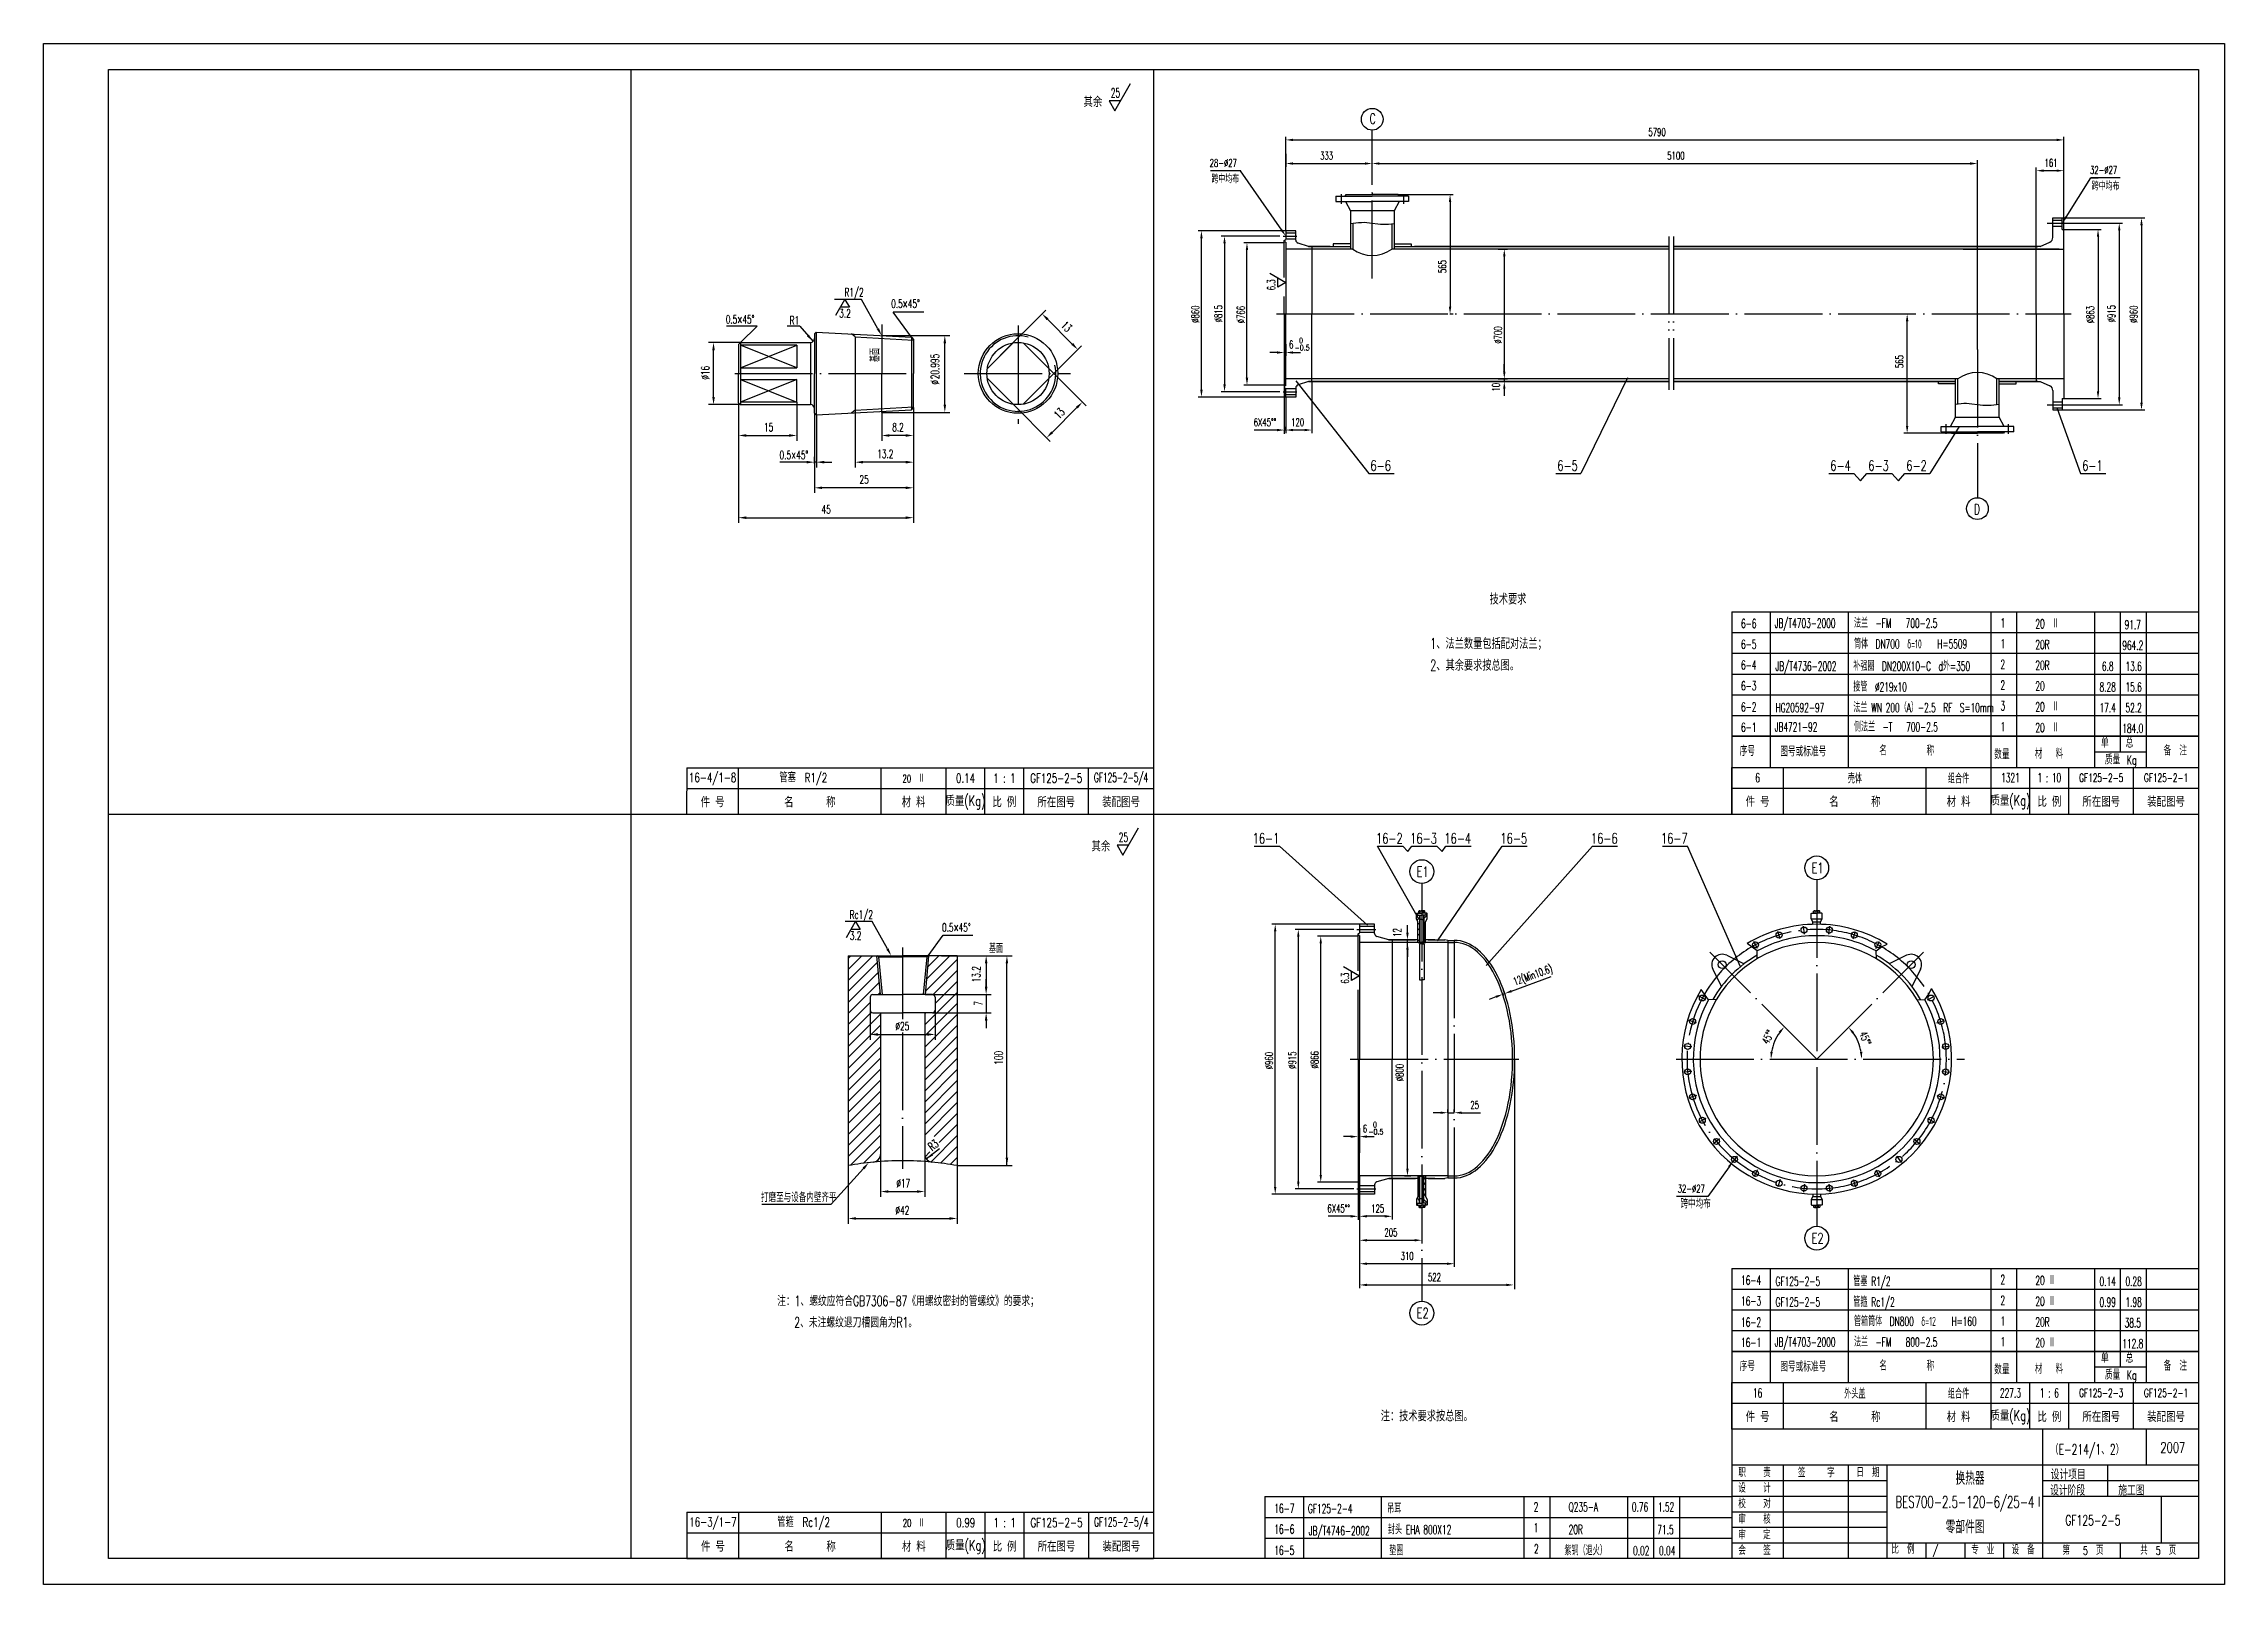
# Model space of a CAD drawing. Extents: x -187 to 2440, y 126 to 1474.
# Drawn here: x -187 to 654, y 129 to 723 of the extents above; entities that cross this region are included whole.
import ezdxf
from ezdxf.enums import TextEntityAlignment as Align

# ---------------------------------------------------------------- set-up
doc = ezdxf.new("R2010")
doc.units = 0
doc.header["$MEASUREMENT"] = 0
doc.linetypes.add('DASHDOT-M', pattern=[36, 30, -3, 0, -3])
doc.linetypes.add('DIVIDE-M', pattern=[39, 30, -3, 0, -3, 0, -3])
doc.layers.get('0').update_dxf_attribs({"linetype": 'CONTINUOUS'})
for name, color, linetype in [('CDR_DWG1', 4, 'CONTINUOUS'), ('CDR_DWG2', 2, 'CONTINUOUS'), ('CDR_DWG3', 1, 'DASHDOT-M'), ('CDR_DWG4', 3, 'DIVIDE-M')]:
    doc.layers.add(name, color=color, linetype=linetype)
doc.styles.add('HZ', font='ROMANS', dxfattribs={"width": 0.7, "bigfont": 'HZ'})

msp = doc.modelspace()

# ---------------------------------------------------------------- texts
at = {"style": 'HZ'}
for s, height, width, p in [('其余', 4, 0.7, (213.76, 698.7)), ('25', 3.5, 0.6, (224.3, 702.42)), ('5790', 3, 0.65, (431.62, 687.52)), ('333', 3, 0.65, (305.04, 678.42)), ('5100', 3, 0.65, (438.89, 678.42)), ('28-%%c27', 3, 0.65, (262.42, 675.64)), ('161', 3, 0.65, (584.41, 675.67)), ('32-%%c27', 3, 0.65, (601.91, 672.89)), ('跨中均布', 3, 0.68, (263.16, 669.39)), ('跨中均布', 3, 0.68, (602.65, 666.64)), ('R1/2', 3.2, 0.65, (121.58, 625.68)), ('0.5×45%%d', 3.2, 0.65, (139.6, 621.29)), ('0.5×45%%d', 3.2, 0.65, (75.81, 615.24)), ('R1', 3.2, 0.65, (100.46, 614.82)), ('3.2', 3.2, 0.65, (119.59, 617.55)), ('6', 3, 0.65, (293.05, 605.63)), ('-0.5', 2.084, 0.7, (295.19, 604.89)), ('0', 2.08, 0.7, (296.92, 607.63)), ('15', 3.2, 0.65, (90.6, 573.67)), ('8.2', 3.2, 0.65, (140.01, 573.67)), ('6X45%%d%%d', 3, 0.65, (279.4, 575.67)), ('120', 3, 0.65, (293.86, 575.67)), ('0.5×45%%d', 3.2, 0.65, (96.57, 562.94)), ('13.2', 3.2, 0.65, (134.22, 563.38)), ('25', 3.2, 0.65, (127.38, 553.5)), ('45', 3.2, 0.65, (112.76, 541.97)), ('技术要求', 4.2, 0.65, (370.39, 506.9)), ('6-6', 3.5, 0.6, (467.36, 497.82)), ('JB/T4703-2000', 3.5, 0.6, (480.32, 497.95)), ('法兰  -FM   700-2.5', 3.5, 0.6, (510.89, 497.95)), ('20  Ⅱ', 3.5, 0.6, (580.86, 497.72)), ('1、法兰数量包括配对法兰；', 4.2, 0.65, (347.49, 489.76)), ('6-5', 3.5, 0.6, (467.36, 489.82)), ('筒体  DN700  δ=10   H=5509', 3.5, 0.6, (510.89, 489.95)), ('20R', 3.5, 0.6, (580.86, 489.72)), ('2、其余要求按总图。', 4.2, 0.65, (347.49, 481.4)), ('6-4', 3.5, 0.6, (467.36, 481.82)), ('JB/T4736-2002', 3.5, 0.6, (480.65, 481.39)), ('补强圈  DN200X10-C  d外=350', 3.5, 0.6, (510.65, 481.39)), ('20R', 3.5, 0.6, (580.86, 481.72)), ('6-3', 3.5, 0.6, (467.36, 473.82)), ('接管  %%C219x10', 3.5, 0.6, (510.65, 473.39)), ('20  ', 3.5, 0.6, (580.86, 473.72)), ('6-2', 3.5, 0.6, (467.36, 465.64)), ('HG20592-97', 3.5, 0.6, (480.65, 465.39)), ('法兰 WN 200（A）-2.5  RF  S=10mm', 3.5, 0.6, (510.65, 465.39)), ('20  Ⅱ', 3.5, 0.6, (580.86, 465.72)), ('6-1', 3.5, 0.6, (467.36, 457.82)), ('JB4721-92', 3.5, 0.6, (480.32, 457.95)), ('侧法兰  -T   700-2.5', 3.5, 0.6, (510.89, 457.95)), ('20  Ⅱ', 3.5, 0.6, (580.86, 457.72)), ('单', 3.5, 0.65, (606.15, 451.76)), ('总', 3.5, 0.65, (615.68, 451.76)), ('序号', 3.5, 0.65, (466.81, 448.57)), ('图号或标准号', 3.5, 0.65, (482.48, 448.38)), ('名         称', 3.5, 0.65, (520.67, 448.75)), ('数量', 3.5, 0.65, (564.98, 447.3)), ('材   料', 3.5, 0.65, (580.63, 447.51)), ('质量', 3.5, 0.65, (607.65, 445.28)), ('Kg', 3.5, 0.65, (616.07, 445.23)), ('备  注', 3.5, 0.65, (630.29, 448.72)), ('其余', 4, 0.7, (216.84, 411.7)), ('25', 3.5, 0.6, (227.38, 415.42)), ('Rc1/2', 3.2, 0.65, (123.6, 385.77)), ('3.2', 3.2, 0.65, (123.69, 377.64)), ('0.5×45%%d', 3.2, 0.65, (159.21, 380.8)), ('基面', 3.2, 0.65, (177.31, 372.61)), ('%%c25', 3.2, 0.65, (141.25, 342.74)), ('25', 3, 0.65, (362.97, 312.48)), ('6', 3, 0.65, (321.5, 303.33)), ('-0.5', 2.084, 0.7, (323.64, 302.59)), ('0', 2.08, 0.7, (325.38, 305.34)), ('打磨至与设备内壁齐平', 3.2, 0.7, (89.41, 276.57)), ('%%c17', 3.2, 0.65, (141.6, 282.19)), ('32-%%c27', 3, 0.65, (442.91, 280.19)), ('跨中均布', 3.2, 0.7, (444.01, 274.16)), ('%%c42', 3.2, 0.65, (141.25, 271.8)), ('6X45%%d%%d', 3, 0.65, (307.85, 272.54)), ('125', 3, 0.65, (324.73, 272.54)), ('205', 3, 0.65, (329.82, 263.31)), ('310', 3, 0.65, (336.07, 254.26)), ('522', 3, 0.65, (346.63, 246.07)), ('16-4', 3.5, 0.6, (467.36, 244.66)), ('GF125-2-5', 3.5, 0.6, (480.65, 244.23)), ('管塞 R1/2', 3.5, 0.6, (510.65, 244.23)), ('20 Ⅱ', 3.5, 0.6, (580.86, 244.56)), ('注：1、螺纹应符合GB7306-87《用螺纹密封的管螺纹》的要求；', 4, 0.65, (95.63, 236.41)), ('16-3', 3.5, 0.6, (467.36, 236.66)), ('GF125-2-5', 3.5, 0.6, (480.65, 236.23)), ('管箍 Rc1/2', 3.5, 0.6, (510.65, 236.23)), ('20 Ⅱ', 3.5, 0.6, (580.86, 236.56)), ('2、未注螺纹退刀槽圆角为R1。', 4, 0.65, (102.25, 228.16)), ('16-2', 3.5, 0.6, (467.36, 228.48)), ('管箱筒体  DN800  δ=12   H=160', 3.5, 0.6, (510.89, 228.79)), ('20R', 3.5, 0.6, (580.86, 228.56)), ('16-1', 3.5, 0.6, (467.36, 220.66)), ('JB/T4703-2000', 3.5, 0.6, (480.32, 220.79)), ('法兰  -FM   800-2.5', 3.5, 0.6, (510.89, 220.79)), ('20 Ⅱ', 3.5, 0.6, (580.86, 220.56)), ('序号', 3.5, 0.65, (466.81, 211.41)), ('图号或标准号', 3.5, 0.65, (482.48, 211.22)), ('名         称', 3.5, 0.65, (520.67, 211.6)), ('数量', 3.5, 0.65, (564.98, 210.15)), ('材   料', 3.5, 0.65, (580.63, 210.35)), ('单', 3.5, 0.65, (606.15, 214.61)), ('质量', 3.5, 0.65, (607.65, 208.12)), ('总', 3.5, 0.65, (615.68, 214.61)), ('Kg', 3.5, 0.65, (616.07, 208.07)), ('备  注', 3.5, 0.65, (630.29, 211.57)), ('注：技术要求按总图。', 4.2, 0.65, (328.4, 191.99)), ('（E-214/1、2）', 4, 0.65, (586.44, 179.16)), ('2007', 4, 0.7, (629.06, 179.9)), ('职    责', 3.2, 0.7, (466.3, 170.55)), ('签     字', 3.2, 0.7, (489.32, 170.5)), ('日  期', 3.2, 0.7, (511.86, 170.59)), ('设计项目', 4, 0.65, (586.76, 169.56)), ('16-7', 3.5, 0.6, (287.36, 156.66)), ('GF125-2-4', 3.5, 0.6, (300.32, 156.61)), ('吊耳', 3.5, 0.6, (330.89, 156.61)), ('Q235-A', 3.5, 0.6, (400.86, 157.22)), ('校    对', 3.2, 0.7, (466.3, 158.55)), ('设    计', 3.2, 0.7, (466.3, 164.55)), ('BES700-2.5-120-6/25-4Ⅰ', 4.41, 0.65, (526.92, 158.71)), ('设计阶段', 4, 0.65, (586.56, 163.41)), ('施工图', 4, 0.65, (612.82, 163.41)), ('16-6', 3.5, 0.6, (287.36, 148.66)), ('JB/T4746-2002', 3.5, 0.6, (300.65, 148.05)), ('封头 EHA 800X12', 3.5, 0.6, (331.17, 148.49)), ('20R', 3.5, 0.6, (400.86, 148.56)), ('71.5', 3.5, 0.6, (435.06, 148.49)), ('审    核', 3.2, 0.7, (466.3, 152.55)), ('GF125-2-5', 4, 0.65, (592.41, 151.85)), ('16-5', 3.5, 0.6, (287.36, 140.48)), ('垫圈', 3.5, 0.6, (331.66, 140.41)), ('会    签', 3.2, 0.7, (466.3, 140.55)), ('审    定', 3.2, 0.7, (466.3, 146.55)), ('比  例', 3.2, 0.7, (525.33, 140.98)), ('/', 3.2, 0.7, (541.29, 140.8)), ('专  业', 3.2, 0.7, (556.11, 140.77)), ('设  备', 3.2, 0.7, (571.69, 140.76)), ('第   5  页', 3.2, 0.7, (591.28, 140.57)), ('共  5  页', 3.2, 0.7, (621.28, 140.57))]:
    msp.add_text(s, height=height, dxfattribs=dict(at, width=width)).set_placement(p)
at = {"style": 'HZ', "width": 0.65}
for s, height, rotation, p in [('565', 3, 90, (353.63, 634.67)), ('6.3', 3, 90, (287.66, 628.05)), ('13', 3.2, 315, (204.83, 614.22)), ('%%c860', 3, 90, (258.4, 615.51)), ('%%c815', 3, 90, (267.31, 615.67)), ('%%c766', 3, 90, (275.97, 615.34)), ('%%c863', 3, 90, (603.52, 615.34)), ('%%c915', 3, 90, (611.7, 615.67)), ('%%c960', 3, 90, (620.28, 615.51)), ('%%c700', 3, 90, (375.14, 607.46)), ('%%c16', 3.2, 90, (69.5, 593.54)), ('基面', 3.2, 90, (135.07, 600.39)), ('20.995', 3.2, 90, (158.11, 593.75)), ('565', 3, 90, (529.91, 598.05)), ('%%c', 3.2, 90, (158.11, 591.67)), ('10', 3, 90, (374.36, 588.98)), ('13', 3.2, 45, (204.33, 578.21)), ('12', 3, 90, (336.23, 378.76)), ('13.2', 3.2, 90, (173.99, 361.24)), ('6.3', 3, 90, (316.11, 360.76)), ('12(Min10.6)', 3, 20, (380.09, 359.97)), ('7', 3.2, 90, (174.81, 352.26)), ('45%%d%%d', 3, 64.08577, (477.94, 337.14)), ('45%%d%%d', 3, 291.68525, (512.87, 341.53)), ('100', 3.2, 90, (182.64, 329.44)), ('%%c960', 3, 90, (286.85, 327.73)), ('%%c915', 3, 90, (295.77, 327.89)), ('%%c866', 3, 90, (304.42, 328.05)), ('%%c800', 3, 90, (337.2, 323.12)), ('R3', 3.2, 37.69483, (155.36, 296.1))]:
    msp.add_text(s, height=height, rotation=rotation, dxfattribs=at).set_placement(p)
at = {"style": 'HZ'}
for s, height, width, p in [('1', 3.5, 0.6, (568.3, 499.83)), ('91.7', 3.5, 0.6, (618.42, 499.13)), ('1', 3.5, 0.6, (568.3, 491.83)), ('964.2', 3.5, 0.6, (618.42, 491.13)), ('2', 3.5, 0.6, (568.3, 483.83)), ('6.8', 3.5, 0.6, (608.75, 483.09)), ('13.6', 3.5, 0.6, (618.75, 483.09)), ('2', 3.5, 0.6, (568.3, 475.83)), ('8.28', 3.5, 0.6, (608.75, 475.09)), ('15.6', 3.5, 0.6, (618.75, 475.09)), ('3', 3.5, 0.6, (568.3, 467.83)), ('17.4', 3.5, 0.6, (608.75, 467.09)), ('52.2', 3.5, 0.6, (618.75, 467.09)), ('1', 3.5, 0.6, (568.3, 459.83)), ('184.0', 3.5, 0.6, (618.42, 459.13)), ('16-4/1-8', 3.5, 0.7, (70.75, 439.96)), ('管塞  R1/2   ', 3.5, 0.7, (108.25, 439.96)), ('20  Ⅱ', 3, 0.65, (148.25, 439.96)), ('0.14', 3.5, 0.7, (168.25, 439.96)), ('1 : 1', 3.5, 0.7, (183.25, 439.96)), ('GF125-2-5', 3.5, 0.7, (203.25, 439.96)), ('GF125-2-5/4', 3.5, 0.6, (228.25, 439.96)), ('6', 3.5, 0.6, (473.75, 440.11)), ('壳体', 3.5, 0.6, (511.25, 440.11)), ('组合件', 3.5, 0.6, (551.25, 440.11)), ('1321', 3.5, 0.6, (571.25, 440.11)), ('1 : 10', 3.5, 0.6, (586.25, 440.11)), ('GF125-2-5', 3.2, 0.65, (606.25, 440.11)), ('GF125-2-1', 3.2, 0.65, (631.25, 440.11)), ('件 号', 4, 0.7, (70.75, 430.96)), ('名      称', 4, 0.7, (108.25, 430.96)), ('材 料', 4, 0.7, (148.25, 430.96)), ('质量(Kg)', 4, 0.7, (168.25, 430.96)), ('比 例', 4, 0.7, (183.25, 430.96)), ('所在图号', 4, 0.7, (203.25, 430.96)), ('装配图号', 4, 0.7, (228.25, 430.96)), ('件 号', 4, 0.7, (473.75, 431.11)), ('名      称', 4, 0.7, (511.25, 431.11)), ('材 料', 4, 0.7, (551.25, 431.11)), ('质量(Kg)', 4, 0.7, (571.25, 431.11)), ('比 例', 4, 0.7, (586.25, 431.11)), ('所在图号', 4, 0.7, (606.25, 431.11)), ('装配图号', 4, 0.7, (631.25, 431.11)), ('2', 3.5, 0.6, (568.3, 246.67)), ('0.14', 3.5, 0.6, (608.75, 245.94)), ('0.28', 3.5, 0.6, (618.75, 245.94)), ('2', 3.5, 0.6, (568.3, 238.67)), ('0.99', 3.5, 0.6, (608.75, 237.94)), ('1.98', 3.5, 0.6, (618.75, 237.94)), ('1', 3.5, 0.6, (568.3, 230.67)), ('38.5', 3.5, 0.6, (618.42, 229.97)), ('1', 3.5, 0.6, (568.3, 222.67)), ('112.8', 3.5, 0.6, (618.42, 221.97)), ('16', 3.5, 0.6, (473.75, 202.96)), ('外头盖', 3.5, 0.6, (511.25, 202.96)), ('组合件', 3.5, 0.6, (551.25, 202.96)), ('227.3', 3.5, 0.6, (571.25, 202.96)), ('1 : 6', 3.5, 0.6, (586.25, 202.96)), ('GF125-2-3', 3.2, 0.65, (606.25, 202.96)), ('GF125-2-1', 3.2, 0.65, (631.25, 202.96)), ('件 号', 4, 0.7, (473.75, 193.96)), ('名      称', 4, 0.7, (511.25, 193.96)), ('材 料', 4, 0.7, (551.25, 193.96)), ('质量(Kg)', 4, 0.7, (571.25, 193.96)), ('比 例', 4, 0.7, (586.25, 193.96)), ('所在图号', 4, 0.7, (606.25, 193.96)), ('装配图号', 4, 0.7, (631.25, 193.96)), (' 换热器', 5, 0.65, (554.57, 170.29)), ('2', 3.5, 0.6, (388.3, 159)), ('0.76', 3.5, 0.6, (428.42, 159)), ('1.52', 3.5, 0.6, (438.42, 159)), ('16-3/1-7', 3.5, 0.7, (70.86, 152.96)), ('管箍  Rc1/2   ', 3.5, 0.7, (108.36, 152.96)), ('20  Ⅱ', 3, 0.65, (148.36, 152.96)), ('0.99', 3.5, 0.7, (168.36, 152.96)), ('1 : 1', 3.5, 0.7, (183.36, 152.96)), ('GF125-2-5', 3.5, 0.7, (203.36, 152.96)), ('GF125-2-5/4', 3.5, 0.6, (228.36, 152.96)), ('1', 3.5, 0.6, (388.3, 151)), ('零部件图', 5, 0.65, (553.75, 151.55)), ('件 号', 4, 0.7, (70.86, 143.96)), ('名      称', 4, 0.7, (108.36, 143.96)), ('材 料', 4, 0.7, (148.36, 143.96)), ('质量(Kg)', 4, 0.7, (168.36, 143.96)), ('比 例', 4, 0.7, (183.36, 143.96)), ('所在图号', 4, 0.7, (203.36, 143.96)), ('装配图号', 4, 0.7, (228.36, 143.96)), ('2', 3.5, 0.6, (388.41, 142.86)), ('0.02', 3.5, 0.6, (428.86, 142.12)), ('0.04', 3.5, 0.6, (438.86, 142.12))]:
    msp.add_text(s, height=height, dxfattribs=dict(at, width=width)).set_placement(p, align=Align.MIDDLE)
at = {"style": 'HZ', "width": 0.6}
msp.add_text('紫铜（退火）', height=3.5, dxfattribs=at).set_placement((407.43, 140.41), align=Align.CENTER)
at = {"layer": 'CDR_DWG1', "style": 'HZ', "width": 0.7}
for s, p in [('6-6', (328.38, 560.46)), ('6-5', (400.46, 560.46)), ('6-4', (505.73, 560.46)), ('6-3', (520.39, 560.46)), ('6-2', (535.04, 560.46)), ('6-1', (602.86, 560.46)), ('16-1', (284.16, 416.76)), ('16-2', (331.71, 416.76)), ('16-3', (344.91, 416.76)), ('16-4', (358.12, 416.76)), ('16-5', (379.73, 416.76)), ('16-6', (414.61, 416.76)), ('16-7', (441.61, 416.76))]:
    msp.add_text(s, height=4, dxfattribs=at).set_placement(p, align=Align.MIDDLE)
for s, p in [('E1', (344.58, 401.95)), ('E2', (344.58, 231.74))]:
    msp.add_text(s, height=4, dxfattribs=at).set_placement(p, align=Align.CENTER)
at = {"layer": 'CDR_DWG2', "style": 'HZ'}
for s, width, p in [('C', 0.65, (325.28, 692.22)), ('D', 0.65, (558.35, 541.62)), ('E1', 0.7, (496.86, 403.37)), ('E2', 0.7, (496.86, 260.59))]:
    msp.add_text(s, height=4, dxfattribs=dict(at, width=width)).set_placement(p, align=Align.CENTER)

# ---------------------------------------------------------------- blocks, each defined once
blk = doc.blocks.new('*X13')
for p, q in [((15.53, 49.48), (16.04, 49.98)), ((15.79, 47.61), (16.92, 48.74)), ((16.16, 45.86), (16.92, 46.62)), ((16.16, 43.74), (16.92, 44.5)), ((16.16, 41.62), (16.92, 42.38)), ((18.35, 48.05), (19.73, 49.43)), ((18.35, 45.93), (19.1, 46.68)), ((18.35, 43.8), (19.1, 44.56)), ((18.35, 41.68), (19.1, 42.44)), ((16.16, 39.5), (16.92, 40.26)), ((18.35, 39.56), (19.1, 40.32))]:
    blk.add_line(p, q)

# ---------------------------------------------------------------- linework, layer by layer
for p, q in [((-187.25, 129.14), (-187.25, 723.14)), ((-187.25, 723.14), (653.75, 723.14)), ((653.75, 723.14), (653.75, 129.14)), ((39.25, 713.14), (39.25, 139.14)), ((225.87, 697.28), (231.95, 707.81)), ((240.75, 713.14), (240.75, 139.14)), ((223.65, 701.13), (225.87, 697.28)), ((228.09, 701.13), (223.65, 701.13)), ((325.12, 676.92), (325.12, 689.77)), ((291.82, 680.66), (291.82, 687.27)), ((294.62, 686.02), (589.01, 686.02)), ((591.81, 651.52), (591.81, 687.27)), ((274.09, 674.14), (262.74, 674.14)), ((274.46, 674.14), (274.09, 674.14)), ((290.22, 651.2), (274.28, 674.14)), ((291.82, 650.94), (291.82, 680.66)), ((291.82, 680.66), (291.82, 675.67)), ((294.62, 676.92), (322.32, 676.92)), ((325.12, 676.92), (325.12, 678.17)), ((325.12, 669.36), (325.12, 678.17)), ((327.92, 676.92), (555.71, 676.92)), ((558.51, 605.21), (558.51, 678.17)), ((581.21, 644.92), (581.21, 675.42)), ((584.01, 674.17), (589.01, 674.17)), ((591.81, 662.47), (591.81, 675.42)), ((335.12, 664.92), (356.38, 664.92)), ((592.71, 656.29), (602.24, 671.39)), ((613.59, 671.39), (602.24, 671.39)), ((602.24, 671.39), (605.04, 671.39)), ((355.13, 662.12), (355.13, 621.72)), ((291.82, 650.94), (258, 650.94)), ((259.25, 589.69), (259.25, 648.14)), ((289.55, 648.9), (266.92, 648.9)), ((591.21, 655.92), (623.03, 655.92)), ((591.81, 651.52), (606.27, 651.52)), ((593.31, 653.92), (614.45, 653.92)), ((605.02, 648.72), (605.02, 589.12)), ((613.2, 651.12), (613.2, 586.72)), ((621.78, 653.12), (621.78, 584.72)), ((268.17, 646.1), (268.17, 591.73)), ((291.22, 646.32), (275.57, 646.32)), ((276.82, 594.32), (276.82, 643.52)), ((373.67, 643.92), (377.3, 643.92)), ((376.05, 641.12), (376.05, 596.72)), ((285.57, 634.68), (291.82, 631.08)), ((288.69, 629.27), (288.69, 632.88)), ((291.82, 631.08), (288.69, 629.27)), ((118.98, 624.55), (117.71, 624.55)), ((118.28, 618.49), (121.78, 624.55)), ((121.78, 624.55), (118.98, 624.55)), ((128.17, 624.55), (119.36, 624.55)), ((121.78, 624.55), (123.53, 621.52)), ((134.48, 613.19), (128.17, 624.55)), ((87.99, 614.17), (76.08, 614.17)), ((81.49, 607.96), (87.99, 614.17)), ((104.33, 614.18), (99.54, 614.18)), ((104.33, 614.18), (109.48, 608.34)), ((123.53, 621.52), (120.03, 621.52)), ((147.49, 609.94), (140.34, 619.58)), ((152.25, 619.58), (140.34, 619.58)), ((181.64, 602.86), (199.2, 620.42)), ((209.45, 607.34), (199.91, 616.88)), ((355.04, 618.92), (356.38, 618.92)), ((529.04, 618.92), (532.66, 618.92)), ((531.41, 575.72), (531.41, 616.12)), ((81.49, 607.96), (69.1, 607.96)), ((125.74, 610.06), (125.74, 559.78)), ((135.94, 610.57), (162.29, 610.57)), ((160.29, 583.99), (160.29, 607.57)), ((195.43, 589.07), (212.99, 606.63)), ((291.82, 607.3), (291.82, 602.8)), ((71.1, 586.96), (71.1, 604.96)), ((200.37, 597.91), (214.75, 583.54)), ((288.42, 604.05), (285.62, 604.05)), ((291.22, 604.2), (291.22, 602.8)), ((291.82, 604.05), (291.22, 604.05)), ((291.82, 604.05), (291.22, 604.05)), ((294.62, 604.05), (297.42, 604.05)), ((376.05, 596.72), (376.05, 599.52)), ((148.24, 582.8), (148.24, 595.96)), ((289.55, 588.93), (266.92, 588.93)), ((291.22, 591.52), (275.57, 591.52)), ((291.22, 590.89), (291.22, 572.76)), ((295.71, 593.2), (323.83, 557.39)), ((301.84, 593.12), (301.84, 572.92)), ((373.67, 593.92), (377.3, 593.92)), ((376.05, 592.92), (374.8, 592.92)), ((376.05, 593.92), (376.05, 592.92)), ((376.05, 593.92), (376.05, 592.92)), ((376.05, 590.12), (376.05, 587.32)), ((423.6, 594.27), (405.62, 557.39)), ((81.49, 583.96), (69.1, 583.96)), ((80.74, 584.71), (80.74, 570.07)), ((103.24, 584.97), (103.24, 570.07)), ((109.99, 580.68), (109.99, 549.9)), ((135.94, 580.99), (162.29, 580.99)), ((135.94, 580.99), (135.94, 570.07)), ((148.24, 582.8), (148.24, 570.07)), ((186.59, 584.12), (200.96, 569.75)), ((201.67, 573.28), (211.21, 582.83)), ((291.82, 586.89), (258, 586.89)), ((291.82, 586.89), (291.82, 575.42)), ((589.28, 582.43), (598.31, 557.39)), ((591.21, 581.92), (623.03, 581.92)), ((591.81, 586.32), (606.27, 586.32)), ((593.31, 583.92), (614.45, 583.92)), ((83.74, 572.07), (100.24, 572.07)), ((110.78, 579.96), (110.78, 559.78)), ((145.24, 572.07), (138.94, 572.07)), ((288.42, 574.17), (279.63, 574.17)), ((291.82, 574.17), (291.22, 574.17)), ((291.82, 574.17), (291.22, 574.17)), ((291.82, 574.17), (291.82, 575.42)), ((291.82, 575.42), (291.82, 572.92)), ((299.04, 574.17), (294.62, 574.17)), ((553.51, 572.92), (530.16, 572.92)), ((551.51, 575.52), (540.19, 557.39)), ((80.74, 570.07), (80.74, 538.37)), ((109.99, 561.23), (109.99, 563.78)), ((148.24, 570.07), (148.24, 559.78)), ((558.51, 568.48), (558.51, 559.67)), ((106.99, 561.78), (96.61, 561.78)), ((110.78, 561.78), (109.99, 561.78)), ((113.78, 561.78), (116.78, 561.78)), ((145.24, 561.78), (128.74, 561.78)), ((148.24, 559.78), (148.24, 549.9)), ((323.83, 557.39), (333.53, 557.39)), ((395.91, 557.39), (405.62, 557.39)), ((501.18, 557.39), (510.88, 557.39)), ((510.88, 557.39), (513.38, 554.64)), ((513.38, 554.64), (515.84, 557.39)), ((515.84, 557.39), (525.54, 557.39)), ((525.54, 557.39), (528.04, 554.64)), ((528.04, 554.64), (530.49, 557.39)), ((530.49, 557.39), (540.19, 557.39)), ((558.51, 560.92), (558.51, 548.06)), ((598.31, 557.39), (608.01, 557.39)), ((145.24, 551.9), (112.99, 551.9)), ((148.24, 549.9), (148.24, 538.37)), ((83.74, 540.37), (145.24, 540.37)), ((613.75, 464.11), (613.75, 504.11)), ((463.76, 496.11), (643.75, 496.11)), ((463.76, 488.11), (643.75, 488.11)), ((463.76, 480.11), (643.75, 480.11)), ((463.76, 472.11), (643.75, 472.11)), ((463.76, 464.11), (643.75, 464.11)), ((463.76, 464.11), (643.75, 464.11)), ((613.75, 456.11), (613.75, 464.11)), ((643.75, 456.11), (463.76, 456.11)), ((463.76, 456.11), (643.75, 456.11)), ((613.75, 450.11), (613.75, 456.11)), ((603.75, 450.11), (623.75, 450.11)), ((463.75, 444.11), (643.75, 444.11)), ((463.75, 426.11), (463.75, 444.11)), ((60.75, 435.96), (240.75, 435.96)), ((463.75, 436.11), (643.75, 436.11)), ((463.76, 436.11), (643.75, 436.11)), ((-162.25, 426.14), (643.75, 426.14)), ((60.64, 426.14), (240.64, 426.14)), ((228.95, 410.28), (235.03, 420.81)), ((226.72, 414.13), (228.95, 410.28)), ((231.17, 414.13), (226.72, 414.13)), ((279.61, 413.68), (289.31, 413.68)), ((323.25, 383.23), (289.31, 413.68)), ((342.96, 385.82), (327.16, 413.68)), ((327.16, 413.68), (336.86, 413.68)), ((336.86, 413.68), (338.88, 411.67)), ((338.88, 411.67), (340.37, 413.68)), ((340.37, 413.68), (350.07, 413.68)), ((350.07, 413.68), (352.09, 411.67)), ((350.28, 377.22), (375.18, 413.68)), ((352.09, 411.67), (353.57, 413.68)), ((353.57, 413.68), (363.27, 413.68)), ((369.07, 367.69), (410.06, 413.68)), ((375.18, 413.68), (384.88, 413.68)), ((410.06, 413.68), (419.76, 413.68)), ((437.06, 413.68), (446.76, 413.68)), ((467.13, 367.23), (446.76, 413.68)), ((342.14, 387.12), (342.64, 387.63)), ((344.95, 385.7), (346.34, 387.08)), ((123.08, 384.64), (121.81, 384.64)), ((122.38, 378.58), (125.88, 384.64)), ((125.88, 384.64), (123.08, 384.64)), ((132.27, 384.64), (123.46, 384.64)), ((127.63, 381.61), (124.13, 381.61)), ((125.88, 384.64), (127.63, 381.61)), ((138.16, 374.13), (132.27, 384.64)), ((153.84, 371.52), (159.61, 379.42)), ((159.61, 379.42), (171.06, 379.42)), ((320.27, 383.65), (286.46, 383.65)), ((287.71, 282.4), (287.71, 380.85)), ((318, 381.61), (295.37, 381.61)), ((296.62, 378.81), (296.62, 284.44)), ((319.67, 379.03), (304.02, 379.03)), ((319.18, 381.61), (326.5, 381.61)), ((338.7, 380.43), (338.7, 383.23)), ((342.4, 385.26), (343.53, 386.39)), ((342.77, 383.51), (343.53, 384.27)), ((342.77, 381.39), (343.53, 382.15)), ((342.77, 379.27), (343.53, 380.03)), ((344.95, 383.57), (345.71, 384.33)), ((344.95, 381.45), (345.71, 382.21)), ((344.95, 379.33), (345.71, 380.09)), ((123.03, 361.97), (132.58, 371.52)), ((123.03, 366.21), (128.33, 371.52)), ((123.03, 370.45), (124.09, 371.52)), ((153.22, 362.46), (162.27, 371.52)), ((153.64, 367.13), (158.03, 371.52)), ((159.03, 371.52), (178.23, 371.52)), ((178.23, 371.52), (186.24, 371.52)), ((305.27, 287.03), (305.27, 376.23)), ((338.7, 289.43), (338.7, 377.63)), ((338.7, 373.83), (338.7, 371.03)), ((342.77, 377.15), (343.53, 377.9)), ((344.95, 377.21), (345.71, 377.97)), ((123.03, 357.72), (134.25, 368.94)), ((123.03, 353.48), (134.6, 365.05)), ((152.8, 357.8), (165.03, 370.03)), ((155.76, 356.52), (165.03, 365.78)), ((176.23, 368.52), (176.23, 359.52)), ((176.23, 359.52), (176.23, 362.52)), ((184.24, 290.6), (184.24, 368.52)), ((314.02, 367.39), (320.27, 363.79)), ((317.15, 361.98), (317.15, 365.59)), ((320.27, 363.79), (317.15, 361.98)), ((378.84, 357.87), (394.13, 363.51)), ((123.03, 349.24), (134.95, 361.16)), ((123.03, 345), (131.53, 353.5)), ((134.55, 356.52), (135.3, 357.27)), ((152.68, 356.52), (178.23, 356.52)), ((156.53, 353.04), (160, 356.52)), ((157.25, 349.52), (164.25, 356.52)), ((160, 356.52), (165.03, 361.54)), ((164.25, 356.52), (165.03, 357.3)), ((176.23, 356.52), (176.23, 349.52)), ((372.83, 355.65), (370.21, 354.68)), ((123.03, 340.75), (131.96, 349.69)), ((123.03, 336.51), (135.53, 349.01)), ((131.53, 350.52), (131.53, 339.14)), ((152.53, 340.56), (161.49, 349.52)), ((152.53, 344.8), (157.25, 349.52)), ((152.53, 349.04), (153, 349.52)), ((152.53, 336.31), (165.03, 348.81)), ((155.53, 349.52), (178.23, 349.52)), ((156.53, 351.02), (156.53, 339.14)), ((161.49, 349.52), (165.03, 353.06)), ((176.23, 346.52), (176.23, 343.52)), ((123.03, 332.27), (135.53, 344.77)), ((123.03, 328.03), (135.53, 340.53)), ((134.53, 341.14), (153.53, 341.14)), ((144.03, 340.92), (144.25, 341.14)), ((152.53, 332.07), (165.03, 344.57)), ((152.53, 327.83), (165.03, 340.33)), ((123.03, 323.78), (135.53, 336.28)), ((123.03, 319.54), (135.53, 332.04)), ((152.53, 323.58), (165.03, 336.08)), ((152.53, 319.34), (165.03, 331.84)), ((380.05, 331.63), (380.05, 242.96)), ((123.03, 315.3), (135.53, 327.8)), ((123.03, 311.06), (135.53, 323.56)), ((152.53, 315.1), (165.03, 327.6)), ((152.53, 310.86), (165.03, 323.36)), ((123.03, 306.81), (135.53, 319.31)), ((123.03, 302.57), (135.53, 315.07)), ((152.53, 306.61), (165.03, 319.11)), ((152.53, 302.37), (165.03, 314.87)), ((354.25, 310.98), (354.25, 312.23)), ((356.75, 310.98), (356.75, 312.23)), ((123.03, 298.33), (135.53, 310.83)), ((123.03, 294.08), (135.53, 306.58)), ((156.21, 301.81), (165.03, 310.63)), ((158.13, 299.49), (165.03, 306.39)), ((320.27, 305.01), (320.27, 295.51)), ((351.45, 310.98), (348.65, 310.98)), ((354.25, 310.98), (356.75, 310.98)), ((359.55, 310.98), (366.85, 310.98)), ((123.94, 290.76), (135.53, 302.34)), ((128.93, 291.5), (135.53, 298.1)), ((135.53, 294.92), (135.53, 278.59)), ((152.53, 298.13), (152.67, 298.27)), ((152.53, 293.89), (154.52, 295.88)), ((152.53, 294.92), (152.53, 278.59)), ((158.3, 297.06), (153.15, 293.09)), ((154.85, 291.97), (165.03, 302.14)), ((158.68, 291.56), (165.03, 297.9)), ((316.87, 301.76), (314.07, 301.76)), ((319.67, 301.91), (319.67, 295.51)), ((320.27, 301.76), (319.67, 301.76)), ((320.27, 301.76), (319.67, 301.76)), ((323.07, 301.76), (325.87, 301.76)), ((128.97, 289.52), (116.51, 275.7)), ((123.03, 290.6), (123.03, 268.2)), ((162.41, 291.04), (165.03, 293.66)), ((165.03, 290.6), (186.24, 290.6)), ((165.03, 290.6), (165.03, 268.2)), ((320.27, 286.63), (320.27, 245.21)), ((337.58, 286.63), (339.95, 286.63)), ((356.75, 288.03), (356.75, 251.51)), ((462.71, 290.12), (454.59, 278.69)), ((138.53, 280.59), (149.53, 280.59)), ((320.27, 279.6), (286.46, 279.6)), ((318, 281.64), (295.37, 281.64)), ((319.67, 284.23), (304.02, 284.23)), ((319.18, 281.64), (326.5, 281.64)), ((319.67, 283.6), (319.67, 269.63)), ((332.77, 285.83), (332.77, 269.79)), ((454.59, 278.69), (442.41, 278.69)), ((89.72, 275.7), (116.51, 275.7)), ((126.03, 270.2), (162.03, 270.2)), ((316.87, 271.04), (308.08, 271.04)), ((320.27, 271.04), (319.67, 271.04)), ((320.27, 271.04), (319.67, 271.04)), ((320.27, 271.04), (320.27, 272.29)), ((320.27, 272.29), (320.27, 269.79)), ((329.97, 271.04), (323.07, 271.04)), ((320.27, 261.91), (320.27, 260.56)), ((323.07, 261.81), (341.45, 261.81)), ((344.25, 261.91), (344.25, 260.56)), ((320.27, 254.09), (320.27, 252.21)), ((320.27, 253.15), (320.27, 251.51)), ((353.95, 252.76), (323.07, 252.76)), ((320.27, 245.67), (320.27, 243.32)), ((323.07, 244.57), (376.87, 244.57)), ((613.75, 218.96), (613.75, 250.96)), ((463.76, 242.96), (643.75, 242.96)), ((463.76, 234.96), (643.75, 234.96)), ((463.76, 226.96), (643.75, 226.96)), ((463.76, 218.96), (643.75, 218.96)), ((643.75, 218.96), (463.76, 218.96)), ((613.75, 212.96), (613.75, 218.96)), ((603.75, 212.96), (623.75, 212.96)), ((463.75, 206.96), (643.75, 206.96)), ((463.75, 188.96), (463.75, 206.96)), ((463.75, 198.96), (643.75, 198.96)), ((463.76, 198.96), (643.75, 198.96)), ((463.75, 189.17), (643.75, 189.17)), ((583.74, 139.17), (583.74, 189.17)), ((623.74, 175.17), (623.74, 189.17)), ((463.74, 175.17), (643.74, 175.17)), ((463.74, 169.17), (523.74, 169.17)), ((483.74, 139.17), (483.74, 175.17)), ((508.74, 139.17), (508.74, 175.17)), ((523.74, 139.17), (523.74, 175.17)), ((583.74, 169.17), (643.74, 169.17)), ((608.74, 163.17), (608.74, 175.17)), ((433.75, 138.96), (433.75, 162.96)), ((463.74, 163.17), (523.74, 163.17)), ((583.74, 163.17), (643.74, 163.17)), ((629.37, 163.17), (629.37, 145.17)), ((283.76, 154.96), (463.75, 154.96)), ((463.74, 157.17), (523.74, 157.17)), ((60.86, 148.96), (240.86, 148.96)), ((283.76, 146.96), (463.75, 146.96)), ((463.74, 151.17), (523.74, 151.17)), ((463.74, 145.17), (643.74, 145.17)), ((538.74, 139.17), (538.74, 145.17)), ((553.74, 139.17), (553.74, 145.17)), ((568.74, 139.17), (568.74, 145.17)), ((613.74, 139.17), (613.74, 145.17)), ((60.75, 139.14), (240.75, 139.14)), ((653.75, 129.14), (-187.25, 129.14))]:
    msp.add_line(p, q)
at = {"extrusion": (0, 0, -1)}
for p, q in [((552.22, 584.29), (550.11, 584.06)), ((553.27, 584.36), (552.22, 584.29)), ((554.32, 584.36), (553.27, 584.36)), ((555.37, 584.28), (554.32, 584.36)), ((556.41, 584.16), (555.37, 584.28)), ((558.51, 583.86), (556.41, 584.16)), ((559.56, 583.72), (558.51, 583.86)), ((560.61, 583.62), (559.56, 583.72)), ((561.66, 583.58), (560.61, 583.62)), ((562.71, 583.6), (561.66, 583.58)), ((563.76, 583.67), (562.71, 583.6)), ((564.81, 583.78), (563.76, 583.67)), ((566.91, 584.06), (564.81, 583.78))]:
    msp.add_line(p, q, dxfattribs=at)
for radius, start, end in [(17.63, 144.11024, 170.88976), (17.35, 9.25788, 35.74212)]:
    msp.add_arc((496.53, 331.63), radius, start, end)
for points in [[(294.62, 686.49), (294.62, 685.55), (291.82, 686.02)], [(589.01, 686.49), (589.01, 685.55), (591.81, 686.02)], [(294.62, 677.38), (294.62, 676.45), (291.82, 676.92)], [(322.32, 677.38), (322.32, 676.45), (325.12, 676.92)], [(327.92, 677.38), (327.92, 676.45), (325.12, 676.92)], [(555.71, 677.38), (555.71, 676.45), (558.51, 676.92)], [(584.01, 674.63), (584.01, 673.7), (581.21, 674.17)], [(589.01, 674.63), (589.01, 673.7), (591.81, 674.17)], [(354.67, 662.12), (355.6, 662.12), (355.13, 664.92)], [(593.1, 656.04), (592.31, 656.54), (591.21, 653.92)], [(259.72, 648.14), (258.79, 648.14), (259.25, 650.94)], [(268.63, 646.1), (267.7, 646.1), (268.17, 648.9)], [(290.6, 651.47), (289.84, 650.94), (291.82, 648.9)], [(604.56, 648.72), (605.49, 648.72), (605.02, 651.52)], [(612.74, 651.12), (613.67, 651.12), (613.2, 653.92)], [(621.31, 653.12), (622.25, 653.12), (621.78, 655.92)], [(277.29, 643.52), (276.35, 643.52), (276.82, 646.32)], [(375.59, 641.12), (376.52, 641.12), (376.05, 643.92)], [(200.26, 617.24), (199.55, 616.53), (197.79, 619)], [(354.67, 621.72), (355.6, 621.72), (355.13, 618.92)], [(530.94, 616.12), (531.87, 616.12), (531.41, 618.92)], [(70.6, 604.96), (71.6, 604.96), (71.1, 607.96)], [(107.88, 610.92), (107.13, 610.26), (109.48, 608.34)], [(134.92, 613.43), (134.05, 612.95), (135.94, 610.57)], [(159.79, 607.57), (160.79, 607.57), (160.29, 610.57)], [(209.81, 607.69), (209.1, 606.98), (211.57, 605.21)], [(288.42, 604.52), (288.42, 603.59), (291.22, 604.05)], [(294.62, 604.52), (294.62, 603.59), (291.82, 604.05)], [(294.62, 604.52), (294.62, 603.59), (291.82, 604.05)], [(259.72, 589.69), (258.79, 589.69), (259.25, 586.89)], [(268.63, 591.73), (267.7, 591.73), (268.17, 588.93)], [(277.29, 594.32), (276.35, 594.32), (276.82, 591.52)], [(375.59, 596.72), (376.52, 596.72), (376.05, 593.92)], [(375.59, 596.72), (376.52, 596.72), (376.05, 593.92)], [(375.59, 590.12), (376.52, 590.12), (376.05, 592.92)], [(604.56, 589.12), (605.49, 589.12), (605.02, 586.32)], [(70.6, 586.96), (71.6, 586.96), (71.1, 583.96)], [(159.79, 583.99), (160.79, 583.99), (160.29, 580.99)], [(210.86, 583.18), (211.57, 582.47), (213.34, 584.95)], [(612.74, 586.72), (613.67, 586.72), (613.2, 583.92)], [(621.31, 584.72), (622.25, 584.72), (621.78, 581.92)], [(83.74, 572.57), (83.74, 571.57), (80.74, 572.07)], [(100.24, 572.57), (100.24, 571.57), (103.24, 572.07)], [(138.94, 572.57), (138.94, 571.57), (135.94, 572.07)], [(145.24, 572.57), (145.24, 571.57), (148.24, 572.07)], [(201.32, 573.64), (202.02, 572.93), (199.55, 571.16)], [(288.42, 574.64), (288.42, 573.7), (291.22, 574.17)], [(294.62, 574.64), (294.62, 573.7), (291.82, 574.17)], [(299.04, 574.64), (299.04, 573.7), (301.84, 574.17)], [(530.94, 575.72), (531.87, 575.72), (531.41, 572.92)], [(106.99, 562.28), (106.99, 561.28), (109.99, 561.78)], [(113.78, 562.28), (113.78, 561.28), (110.78, 561.78)], [(128.74, 562.28), (128.74, 561.28), (125.74, 561.78)], [(145.24, 562.28), (145.24, 561.28), (148.24, 561.78)], [(112.99, 552.4), (112.99, 551.4), (109.99, 551.9)], [(145.24, 552.4), (145.24, 551.4), (148.24, 551.9)], [(83.74, 540.87), (83.74, 539.87), (80.74, 540.37)], [(145.24, 540.87), (145.24, 539.87), (148.24, 540.37)], [(288.17, 380.85), (287.24, 380.85), (287.71, 383.65)], [(297.09, 378.81), (296.15, 378.81), (296.62, 381.61)], [(305.74, 376.23), (304.81, 376.23), (305.27, 379.03)], [(338.23, 380.43), (339.17, 380.43), (338.7, 377.63)], [(138.6, 374.38), (137.73, 373.89), (139.63, 371.52)], [(175.73, 368.52), (176.73, 368.52), (176.23, 371.52)], [(183.74, 368.52), (184.74, 368.52), (184.24, 371.52)], [(338.23, 373.83), (339.17, 373.83), (338.7, 376.63)], [(338.23, 373.83), (339.17, 373.83), (338.7, 376.63)], [(175.73, 359.52), (176.73, 359.52), (176.23, 356.52)], [(175.73, 359.52), (176.73, 359.52), (176.23, 356.52)], [(372.67, 356.09), (372.99, 355.22), (375.46, 356.62)], [(378.67, 358.31), (379, 357.43), (376.21, 356.9)], [(175.73, 346.52), (176.73, 346.52), (176.23, 349.52)], [(134.53, 341.64), (134.53, 340.64), (131.53, 341.14)], [(153.53, 341.64), (153.53, 340.64), (156.53, 341.14)], [(481.89, 342.26), (482.6, 341.66), (484.06, 344.09)], [(510.25, 341.46), (510.96, 342.06), (508.79, 343.89)], [(479.59, 334.38), (478.66, 334.46), (478.9, 331.63)], [(514.11, 334.46), (513.18, 334.38), (513.88, 331.63)], [(351.45, 311.44), (351.45, 310.51), (354.25, 310.98)], [(359.55, 311.44), (359.55, 310.51), (356.75, 310.98)], [(155.22, 295.32), (155.83, 294.53), (153.15, 293.09)], [(316.87, 302.23), (316.87, 301.3), (319.67, 301.76)], [(323.07, 302.23), (323.07, 301.3), (320.27, 301.76)], [(323.07, 302.23), (323.07, 301.3), (320.27, 301.76)], [(128.6, 289.85), (129.34, 289.18), (130.98, 291.75)], [(183.74, 293.6), (184.74, 293.6), (184.24, 290.6)], [(305.74, 287.03), (304.81, 287.03), (305.27, 284.23)], [(338.23, 289.43), (339.17, 289.43), (338.7, 286.63)], [(462.33, 290.39), (463.09, 289.85), (464.34, 292.4)], [(138.53, 281.09), (138.53, 280.09), (135.53, 280.59)], [(149.53, 281.09), (149.53, 280.09), (152.53, 280.59)], [(288.17, 282.4), (287.24, 282.4), (287.71, 279.6)], [(297.09, 284.44), (296.15, 284.44), (296.62, 281.64)], [(126.03, 270.7), (126.03, 269.7), (123.03, 270.2)], [(162.03, 270.7), (162.03, 269.7), (165.03, 270.2)], [(316.87, 271.51), (316.87, 270.58), (319.67, 271.04)], [(323.07, 271.51), (323.07, 270.58), (320.27, 271.04)], [(329.97, 271.51), (329.97, 270.58), (332.77, 271.04)], [(323.07, 262.27), (323.07, 261.34), (320.27, 261.81)], [(341.45, 262.27), (341.45, 261.34), (344.25, 261.81)], [(323.07, 253.22), (323.07, 252.29), (320.27, 252.76)], [(353.95, 253.22), (353.95, 252.29), (356.75, 252.76)], [(323.07, 245.04), (323.07, 244.11), (320.27, 244.57)], [(376.87, 245.04), (376.87, 244.11), (379.67, 244.57)]]:
    msp.add_solid(points)
at = {"layer": 'CDR_DWG1'}
for p, q in [((-162.25, 139.14), (-162.25, 713.14)), ((-162.25, 713.14), (643.75, 713.14)), ((643.75, 713.14), (643.75, 139.14)), ((314.67, 664.32), (315.11, 664.92)), ((315.11, 664.92), (325.12, 664.92)), ((335.12, 664.92), (325.12, 664.92)), ((335.57, 664.32), (335.12, 664.92)), ((311.12, 664.32), (325.12, 664.32)), ((311.12, 664.32), (311.12, 662.32)), ((311.12, 662.32), (325.12, 662.32)), ((314.79, 662.32), (316.72, 658.68)), ((316.72, 658.68), (316.72, 643.92)), ((333.52, 658.68), (316.72, 658.68)), ((339.12, 664.32), (325.12, 664.32)), ((339.12, 662.32), (325.12, 662.32)), ((335.45, 662.32), (333.52, 658.68)), ((333.52, 658.68), (333.52, 643.92)), ((339.12, 664.32), (339.12, 662.32)), ((291.22, 647.26), (291.82, 647.61)), ((295.62, 650.94), (291.82, 650.94)), ((291.82, 650.94), (291.82, 647.61)), ((295.62, 650.05), (291.82, 650.05)), ((295.62, 647.75), (291.82, 647.75)), ((295.62, 647.41), (295.62, 650.94)), ((317.62, 653.91), (317.62, 643.92)), ((332.62, 653.67), (332.62, 643.92)), ((587.61, 648.45), (587.61, 655.92)), ((587.61, 655.92), (591.21, 655.92)), ((587.61, 655.07), (591.21, 655.07)), ((587.61, 652.77), (591.21, 652.77)), ((591.21, 651.52), (591.21, 655.92)), ((591.21, 651.52), (591.81, 651.52)), ((591.81, 618.92), (591.81, 651.52)), ((291.22, 633.03), (291.22, 647.26)), ((291.82, 646.63), (291.22, 646.63)), ((291.82, 646.63), (291.82, 618.92)), ((317.62, 643.92), (291.82, 643.92)), ((300.55, 644.92), (296.5, 646.26)), ((300.53, 644.92), (316.72, 644.92)), ((308.87, 644.92), (300.55, 644.92)), ((301.82, 644.92), (301.82, 618.92)), ((310.12, 645.92), (310.12, 644.92)), ((316.72, 645.92), (310.12, 645.92)), ((439.55, 643.92), (332.62, 643.92)), ((333.52, 645.92), (340.12, 645.92)), ((333.52, 644.92), (439.55, 644.92)), ((340.12, 645.92), (340.12, 644.92)), ((439.55, 644.92), (341.37, 644.92)), ((441.26, 644.92), (492.33, 644.92)), ((492.33, 644.92), (441.26, 644.92)), ((492.33, 643.92), (441.26, 643.92)), ((555.78, 644.92), (492.33, 644.92)), ((492.33, 644.92), (555.78, 644.92)), ((556.98, 643.92), (492.33, 643.92)), ((590.01, 643.92), (553.06, 643.92)), ((553.06, 643.92), (591.81, 643.92)), ((582.69, 644.92), (554.26, 644.92)), ((554.26, 644.92), (581.81, 644.92)), ((581.82, 644.92), (554.26, 644.92)), ((554.26, 644.92), (581.81, 644.92)), ((581.21, 618.92), (581.21, 644.92)), ((582.69, 644.92), (586.44, 646.63)), ((291.22, 618.92), (291.22, 625.59)), ((135.94, 614.84), (135.94, 595.96)), ((291.22, 618.92), (291.22, 590.58)), ((291.82, 591.21), (291.82, 618.92)), ((301.84, 593.12), (301.84, 618.92)), ((581.21, 618.92), (581.21, 592.92)), ((591.81, 618.92), (591.81, 586.32)), ((80.74, 607.21), (81.49, 607.96)), ((80.74, 607.21), (80.74, 595.96)), ((81.49, 607.96), (81.49, 583.96)), ((81.49, 607.96), (108.49, 607.96)), ((103.24, 606.95), (81.49, 606.95)), ((103.24, 598.21), (81.49, 606.95)), ((81.49, 598.21), (103.24, 606.95)), ((103.24, 606.95), (103.24, 598.21)), ((108.49, 607.96), (108.49, 583.96)), ((109.99, 611.25), (110.74, 611.93)), ((109.99, 611.25), (109.99, 595.96)), ((110.74, 611.93), (110.74, 579.99)), ((110.74, 611.93), (147.49, 609.94)), ((125.74, 610.06), (124.32, 611.2)), ((125.74, 610.06), (148.24, 608.82)), ((147.49, 609.94), (147.49, 581.99)), ((147.49, 609.94), (148.24, 609.12)), ((148.24, 609.12), (148.24, 595.96)), ((176.69, 597.91), (186.59, 607.8)), ((190.48, 607.8), (200.37, 597.91)), ((81.49, 598.21), (103.24, 598.21)), ((80.74, 584.71), (80.74, 595.96)), ((81.49, 593.71), (103.24, 593.71)), ((81.49, 593.71), (103.24, 584.97)), ((103.24, 593.71), (81.49, 584.97)), ((103.24, 584.97), (103.24, 593.71)), ((109.99, 580.68), (109.99, 595.96)), ((135.94, 580.99), (135.94, 595.96)), ((176.69, 594.02), (186.59, 584.12)), ((190.48, 584.12), (200.37, 594.02)), ((291.82, 591.21), (291.22, 591.21)), ((291.22, 590.58), (291.82, 590.23)), ((439.55, 593.92), (291.82, 593.92)), ((291.82, 586.89), (291.82, 590.23)), ((295.62, 590.08), (291.82, 590.08)), ((295.62, 590.42), (295.62, 586.89)), ((300.55, 592.92), (296.5, 591.58)), ((300.53, 592.92), (439.55, 592.92)), ((439.55, 592.92), (300.55, 592.92)), ((448.46, 593.92), (441.26, 593.92)), ((447.26, 592.92), (441.26, 592.92)), ((441.26, 592.92), (447.26, 592.92)), ((492.33, 593.92), (443.56, 593.92)), ((444.76, 592.92), (492.33, 592.92)), ((492.33, 592.92), (444.76, 592.92)), ((551.01, 593.92), (492.33, 593.92)), ((492.33, 592.92), (550.11, 592.92)), ((550.11, 592.92), (492.33, 592.92)), ((543.51, 591.92), (543.51, 592.92)), ((550.11, 591.92), (543.51, 591.92)), ((550.11, 579.16), (550.11, 593.92)), ((551.01, 584.17), (551.01, 593.92)), ((591.81, 593.92), (566.01, 593.92)), ((566.01, 583.93), (566.01, 593.92)), ((566.91, 579.16), (566.91, 593.92)), ((581.81, 592.92), (566.91, 592.92)), ((566.91, 592.92), (582.69, 592.92)), ((566.91, 591.92), (573.51, 591.92)), ((573.51, 591.92), (573.51, 592.92)), ((582.69, 592.92), (586.44, 591.21)), ((587.61, 589.39), (587.61, 581.92)), ((80.74, 584.71), (81.49, 583.96)), ((103.24, 584.97), (81.49, 584.97)), ((81.49, 583.96), (108.49, 583.96)), ((109.99, 580.68), (110.74, 579.99)), ((110.74, 579.99), (147.49, 581.99)), ((125.74, 581.87), (124.32, 580.73)), ((125.74, 581.87), (148.24, 583.1)), ((147.49, 581.99), (148.24, 582.8)), ((295.62, 587.78), (291.82, 587.78)), ((295.62, 586.89), (291.82, 586.89)), ((587.61, 585.07), (591.21, 585.07)), ((587.61, 582.77), (591.21, 582.77)), ((587.61, 581.92), (591.21, 581.92)), ((591.21, 586.32), (591.21, 581.92)), ((591.21, 586.32), (591.81, 586.32)), ((544.51, 575.52), (558.51, 575.52)), ((544.51, 573.52), (544.51, 575.52)), ((544.51, 573.52), (558.51, 573.52)), ((548.06, 573.52), (548.51, 572.92)), ((548.18, 575.52), (550.11, 579.16)), ((548.51, 572.92), (558.51, 572.92)), ((550.11, 579.16), (566.91, 579.16)), ((572.51, 575.52), (558.51, 575.52)), ((572.51, 573.52), (558.51, 573.52)), ((568.52, 572.92), (558.51, 572.92)), ((568.85, 575.52), (566.91, 579.16)), ((568.96, 573.52), (568.52, 572.92)), ((572.51, 573.52), (572.51, 575.52)), ((463.76, 504.11), (643.75, 504.11)), ((463.76, 504.11), (463.76, 464.11)), ((478.76, 464.11), (478.76, 504.11)), ((508.75, 464.11), (508.75, 504.11)), ((563.75, 464.11), (563.75, 504.11)), ((573.75, 464.11), (573.75, 504.11)), ((603.75, 464.11), (603.75, 504.11)), ((623.75, 464.11), (623.75, 504.11)), ((463.76, 464.11), (463.76, 426.11)), ((478.76, 456.11), (478.76, 464.11)), ((508.75, 456.11), (508.75, 464.11)), ((563.75, 456.11), (563.75, 464.11)), ((573.75, 456.11), (573.75, 464.11)), ((603.75, 456.11), (603.75, 464.11)), ((623.75, 456.11), (623.75, 464.11)), ((478.76, 444.11), (478.76, 456.11)), ((508.75, 444.11), (508.75, 456.11)), ((563.75, 444.11), (563.75, 456.11)), ((573.75, 444.11), (573.75, 456.11)), ((603.75, 444.11), (603.75, 456.11)), ((623.75, 444.11), (623.75, 456.11)), ((60.75, 443.96), (60.64, 426.14)), ((60.75, 443.96), (240.75, 443.96)), ((80.75, 425.96), (80.75, 443.96)), ((135.75, 425.96), (135.75, 443.96)), ((160.75, 425.96), (160.75, 443.96)), ((175.75, 425.96), (175.75, 443.96)), ((190.75, 425.96), (190.75, 443.96)), ((215.75, 425.96), (215.75, 443.96)), ((483.75, 426.11), (483.75, 444.11)), ((538.75, 426.11), (538.75, 444.11)), ((563.75, 426.11), (563.75, 444.11)), ((578.75, 426.11), (578.75, 444.11)), ((593.75, 426.11), (593.75, 444.11)), ((618.75, 426.11), (618.75, 444.11)), ((342.14, 387.8), (342.31, 387.97)), ((342.14, 385.7), (342.14, 387.8)), ((342.31, 387.97), (342.64, 387.97)), ((342.64, 387.97), (342.64, 387.13)), ((342.64, 387.13), (343.4, 387.13)), ((342.7, 387.94), (344.25, 387.94)), ((343.07, 387.94), (343.07, 388.66)), ((343.37, 388.78), (344.25, 388.78)), ((343.4, 387.13), (343.4, 376.63)), ((343.4, 387.13), (343.53, 386.96)), ((343.4, 387.12), (344.24, 387.12)), ((343.53, 386.96), (343.53, 376.79)), ((343.66, 387.94), (343.66, 388.66)), ((345.08, 387.12), (344.24, 387.12)), ((345.13, 388.78), (344.25, 388.78)), ((345.8, 387.94), (344.25, 387.94)), ((344.84, 387.94), (344.84, 388.66)), ((345.08, 387.13), (344.95, 386.96)), ((344.95, 386.96), (344.95, 376.79)), ((345.08, 387.13), (345.08, 376.63)), ((345.84, 387.13), (345.08, 387.13)), ((345.43, 387.94), (345.43, 388.66)), ((346.17, 387.97), (345.84, 387.97)), ((345.84, 387.97), (345.84, 387.13)), ((346.34, 387.8), (346.17, 387.97)), ((346.34, 385.7), (346.34, 387.8)), ((494.42, 387.8), (494.59, 387.97)), ((494.42, 385.7), (494.42, 387.8)), ((494.59, 387.97), (494.92, 387.97)), ((494.97, 387.94), (496.53, 387.94)), ((495.35, 387.94), (495.35, 388.66)), ((495.65, 388.78), (496.53, 388.78)), ((495.94, 387.94), (495.94, 388.66)), ((497.41, 388.78), (496.53, 388.78)), ((498.08, 387.94), (496.53, 387.94)), ((497.12, 387.94), (497.12, 388.66)), ((497.7, 387.94), (497.7, 388.66)), ((498.45, 387.97), (498.11, 387.97)), ((498.62, 387.8), (498.45, 387.97)), ((498.62, 385.7), (498.62, 387.8)), ((319.67, 379.97), (320.27, 380.31)), ((319.67, 365.74), (319.67, 379.97)), ((320.27, 379.33), (319.67, 379.33)), ((326.05, 383.65), (320.27, 383.65)), ((320.27, 383.65), (320.27, 380.31)), ((326.05, 382.76), (320.27, 382.76)), ((326.05, 380.46), (320.27, 380.46)), ((320.27, 379.33), (320.27, 331.63)), ((326.05, 380.12), (326.05, 383.65)), ((331.48, 377.63), (326.93, 378.97)), ((342.77, 384.61), (342.14, 385.7)), ((342.77, 376.79), (342.77, 384.61)), ((344.25, 385.45), (343.53, 385.45)), ((344.25, 385.45), (344.95, 385.45)), ((345.71, 384.61), (346.34, 385.7)), ((345.71, 378.72), (345.71, 384.61)), ((345.71, 376.79), (345.71, 378.72)), ((495.05, 384.61), (494.42, 385.7)), ((494.42, 385.7), (498.62, 385.7)), ((495.05, 383.61), (495.05, 384.61)), ((495.05, 384.61), (497.99, 384.61)), ((497.99, 384.61), (498.62, 385.7)), ((497.99, 383.61), (497.99, 384.61)), ((123.03, 371.52), (123.03, 290.6)), ((123.03, 371.52), (144.03, 371.52)), ((134.01, 371.52), (135.37, 356.52)), ((134.76, 371.02), (134.21, 371.52)), ((134.76, 371.02), (144.03, 371.02)), ((134.76, 371.02), (136.07, 356.52)), ((165.03, 371.52), (144.03, 371.52)), ((153.3, 371.02), (144.03, 371.02)), ((153.3, 371.02), (151.99, 356.52)), ((154.04, 371.52), (152.68, 356.52)), ((153.3, 371.02), (153.84, 371.52)), ((165.03, 371.52), (165.03, 290.6)), ((354.25, 376.63), (320.27, 376.63)), ((331.46, 377.63), (341.75, 377.63)), ((342.77, 377.63), (331.48, 377.63)), ((332.75, 377.63), (332.75, 331.63)), ((342.94, 376.63), (342.77, 376.79)), ((342.78, 376.65), (345.71, 376.65)), ((343.4, 376.63), (342.94, 376.63)), ((343.32, 376.03), (343.32, 362.15)), ((344.25, 376.03), (343.32, 376.03)), ((343.53, 376.79), (343.4, 376.63)), ((343.53, 376.79), (344.24, 376.79)), ((344.95, 376.79), (344.24, 376.79)), ((344.25, 376.03), (345.18, 376.03)), ((344.95, 376.79), (345.08, 376.63)), ((345.08, 376.63), (345.54, 376.63)), ((345.18, 376.03), (345.18, 362.15)), ((345.54, 376.63), (345.71, 376.79)), ((349.27, 377.63), (345.71, 377.63)), ((346.75, 377.63), (353.18, 377.63)), ((354.25, 377.43), (353.18, 377.63)), ((354.25, 377.43), (354.25, 331.63)), ((354.25, 377.43), (356.75, 377.43)), ((354.25, 376.63), (356.75, 376.63)), ((357.93, 377.37), (356.75, 377.43)), ((357.91, 376.57), (356.75, 376.63)), ((359.06, 376.39), (357.91, 376.57)), ((359.11, 377.2), (357.93, 377.37)), ((360.21, 376.09), (359.06, 376.39)), ((360.28, 376.91), (359.11, 377.2)), ((361.35, 375.68), (360.21, 376.09)), ((361.43, 376.51), (360.28, 376.91)), ((362.48, 375.14), (361.35, 375.68)), ((362.57, 375.99), (361.43, 376.51)), ((363.59, 374.5), (362.48, 375.14)), ((363.7, 375.37), (362.57, 375.99)), ((364.69, 373.73), (363.59, 374.5)), ((364.79, 374.65), (363.7, 375.37)), ((365.76, 372.86), (364.69, 373.73)), ((365.87, 373.82), (364.79, 374.65)), ((366.81, 371.88), (365.76, 372.86)), ((366.92, 372.89), (365.87, 373.82)), ((367.83, 370.79), (366.81, 371.88)), ((367.94, 371.86), (366.92, 372.89)), ((368.83, 369.6), (367.83, 370.79)), ((368.93, 370.74), (367.94, 371.86)), ((369.89, 369.52), (368.93, 370.74)), ((461.84, 371.67), (468.58, 368.35)), ((473.62, 373.35), (469.72, 376.18)), ((473.51, 370.29), (473.62, 373.35)), ((519.44, 373.35), (521.57, 374.9)), ((519.55, 370.29), (519.44, 373.35)), ((521.57, 374.9), (523.72, 375.95)), ((531.21, 371.67), (524.47, 368.35)), ((343.32, 362.15), (344.25, 362.15)), ((345.18, 362.15), (344.25, 362.15)), ((369.79, 368.3), (368.83, 369.6)), ((370.71, 366.91), (369.79, 368.3)), ((370.82, 368.22), (369.89, 369.52)), ((371.6, 365.43), (370.71, 366.91)), ((371.71, 366.83), (370.82, 368.22)), ((372.45, 363.85), (371.6, 365.43)), ((372.56, 365.36), (371.71, 366.83)), ((373.26, 362.19), (372.45, 363.85)), ((373.37, 363.8), (372.56, 365.36)), ((374.03, 360.45), (373.26, 362.19)), ((374.15, 362.18), (373.37, 363.8)), ((374.88, 360.48), (374.15, 362.18)), ((456.49, 366.31), (459.81, 359.57)), ((530.65, 365.75), (533.11, 368.21)), ((536.57, 366.31), (533.25, 359.57)), ((131.53, 355.52), (131.53, 350.52)), ((132.53, 356.52), (144.03, 356.52)), ((155.53, 356.52), (144.03, 356.52)), ((155.74, 356.49), (155.76, 356.52)), ((156.53, 355.52), (156.53, 350.52)), ((319.67, 331.63), (319.67, 358.3)), ((374.75, 358.64), (374.03, 360.45)), ((375.42, 356.75), (374.75, 358.64)), ((375.57, 358.71), (374.88, 360.48)), ((375.73, 355.9), (375.03, 357.8)), ((376.04, 354.79), (375.42, 356.75)), ((375.46, 356.62), (376.21, 356.9)), ((376.22, 356.88), (375.57, 358.71)), ((376.48, 356.18), (375.78, 358.07)), ((376.61, 352.78), (376.04, 354.79)), ((376.81, 354.99), (376.22, 356.88)), ((377.37, 353.05), (376.81, 354.99)), ((454.8, 354.53), (451.97, 358.44)), ((457.86, 354.65), (454.8, 354.53)), ((535.19, 354.65), (538.25, 354.53)), ((538.25, 354.53), (539.8, 356.67)), ((539.8, 356.67), (540.85, 358.82)), ((132.53, 349.52), (144.03, 349.52)), ((135.53, 349.52), (135.53, 294.92)), ((155.53, 349.52), (144.03, 349.52)), ((152.53, 349.52), (152.53, 294.92)), ((377.13, 350.7), (376.61, 352.78)), ((377.59, 348.58), (377.13, 350.7)), ((377.87, 351.05), (377.37, 353.05)), ((378, 346.41), (377.59, 348.58)), ((378.32, 349.01), (377.87, 351.05)), ((378.35, 344.2), (378, 346.41)), ((378.72, 346.93), (378.32, 349.01)), ((379.07, 344.81), (378.72, 346.93)), ((378.65, 341.96), (378.35, 344.2)), ((378.89, 339.69), (378.65, 341.96)), ((379.06, 337.4), (378.89, 339.69)), ((379.18, 335.1), (379.06, 337.4)), ((379.37, 342.66), (379.07, 344.81)), ((379.61, 340.48), (379.37, 342.66)), ((379.8, 338.29), (379.61, 340.48)), ((379.94, 336.08), (379.8, 338.29)), ((319.67, 331.63), (319.67, 283.28)), ((320.27, 283.92), (320.27, 331.63)), ((332.77, 285.83), (332.77, 331.63)), ((354.25, 331.63), (354.25, 285.83)), ((379.06, 325.85), (379.18, 328.15)), ((379.24, 332.79), (379.18, 335.1)), ((379.18, 328.15), (379.24, 330.47)), ((379.24, 330.47), (379.24, 332.79)), ((380.02, 333.85), (379.94, 336.08)), ((379.94, 327.18), (380.02, 329.4)), ((380.05, 331.63), (380.02, 333.85)), ((380.02, 329.4), (380.05, 331.63)), ((378.35, 319.05), (378.65, 321.29)), ((378.65, 321.29), (378.89, 323.56)), ((378.89, 323.56), (379.06, 325.85)), ((379.07, 318.44), (379.37, 320.59)), ((379.37, 320.59), (379.61, 322.77)), ((379.61, 322.77), (379.8, 324.96)), ((379.8, 324.96), (379.94, 327.18)), ((376.61, 310.48), (377.13, 312.55)), ((377.13, 312.55), (377.59, 314.67)), ((377.37, 310.21), (377.87, 312.2)), ((377.59, 314.67), (378, 316.84)), ((377.87, 312.2), (378.32, 314.24)), ((378, 316.84), (378.35, 319.05)), ((378.32, 314.24), (378.72, 316.33)), ((378.72, 316.33), (379.07, 318.44)), ((373.26, 301.06), (374.03, 302.8)), ((374.03, 302.8), (374.75, 304.62)), ((374.15, 301.08), (374.88, 302.78)), ((374.75, 304.62), (375.42, 306.51)), ((374.88, 302.78), (375.57, 304.54)), ((375.42, 306.51), (376.04, 308.46)), ((375.57, 304.54), (376.22, 306.37)), ((376.04, 308.46), (376.61, 310.48)), ((376.22, 306.37), (376.81, 308.26)), ((376.81, 308.26), (377.37, 310.21)), ((368.83, 293.66), (369.79, 294.95)), ((369.79, 294.95), (370.71, 296.34)), ((369.89, 293.73), (370.82, 295.04)), ((370.71, 296.34), (371.6, 297.83)), ((370.82, 295.04), (371.71, 296.43)), ((371.6, 297.83), (372.45, 299.4)), ((371.71, 296.43), (372.56, 297.9)), ((372.45, 299.4), (373.26, 301.06)), ((372.56, 297.9), (373.37, 299.45)), ((373.37, 299.45), (374.15, 301.08)), ((133.68, 292.01), (135.53, 293.86)), ((354.25, 286.63), (319.73, 286.63)), ((342.94, 286.63), (342.77, 286.46)), ((342.77, 286.46), (342.77, 278.65)), ((342.78, 286.61), (345.71, 286.61)), ((343.4, 286.63), (342.94, 286.63)), ((343.4, 276.13), (343.4, 286.63)), ((343.53, 286.46), (343.4, 286.63)), ((343.53, 276.29), (343.53, 286.46)), ((343.53, 286.46), (344.24, 286.46)), ((344.95, 286.46), (344.24, 286.46)), ((344.95, 286.46), (345.08, 286.63)), ((344.95, 276.29), (344.95, 286.46)), ((345.08, 276.13), (345.08, 286.63)), ((345.08, 286.63), (345.54, 286.63)), ((345.54, 286.63), (345.71, 286.46)), ((345.71, 286.46), (345.71, 284.53)), ((354.25, 286.63), (356.75, 286.63)), ((356.75, 286.63), (357.91, 286.69)), ((357.91, 286.69), (359.06, 286.87)), ((357.93, 285.89), (359.11, 286.06)), ((359.06, 286.87), (360.21, 287.16)), ((359.11, 286.06), (360.28, 286.35)), ((360.21, 287.16), (361.35, 287.58)), ((360.28, 286.35), (361.43, 286.75)), ((361.35, 287.58), (362.48, 288.11)), ((361.43, 286.75), (362.57, 287.26)), ((362.48, 288.11), (363.59, 288.76)), ((362.57, 287.26), (363.7, 287.88)), ((363.59, 288.76), (364.69, 289.52)), ((363.7, 287.88), (364.8, 288.61)), ((364.69, 289.52), (365.76, 290.39)), ((364.8, 288.61), (365.87, 289.44)), ((365.76, 290.39), (366.81, 291.37)), ((365.87, 289.44), (366.92, 290.37)), ((366.81, 291.37), (367.83, 292.46)), ((366.92, 290.37), (367.94, 291.39)), ((367.83, 292.46), (368.83, 293.66)), ((367.94, 291.39), (368.93, 292.52)), ((368.93, 292.52), (369.89, 293.73)), ((320.27, 283.92), (319.67, 283.92)), ((319.67, 283.28), (320.27, 282.94)), ((320.27, 279.6), (320.27, 282.94)), ((326.05, 282.79), (320.27, 282.79)), ((326.05, 280.49), (320.27, 280.49)), ((326.05, 279.6), (320.27, 279.6)), ((326.05, 283.13), (326.05, 279.6)), ((331.48, 285.63), (326.93, 284.29)), ((331.46, 285.63), (341.75, 285.63)), ((342.77, 285.63), (331.48, 285.63)), ((342.77, 278.65), (342.14, 277.55)), ((342.14, 277.55), (342.14, 275.45)), ((344.25, 277.8), (343.53, 277.8)), ((344.25, 277.8), (344.95, 277.8)), ((349.27, 285.63), (345.71, 285.63)), ((345.71, 284.53), (345.71, 278.65)), ((345.71, 278.65), (346.34, 277.55)), ((346.34, 277.55), (346.34, 275.45)), ((346.75, 285.63), (353.18, 285.63)), ((354.25, 285.83), (353.18, 285.63)), ((354.25, 285.83), (356.75, 285.83)), ((356.75, 285.83), (357.93, 285.89)), ((495.05, 278.65), (494.42, 277.55)), ((494.42, 277.55), (498.62, 277.55)), ((494.42, 277.55), (494.42, 275.45)), ((495.05, 279.65), (495.05, 278.65)), ((495.05, 278.65), (497.99, 278.65)), ((497.99, 279.65), (497.99, 278.65)), ((497.99, 278.65), (498.62, 277.55)), ((498.62, 277.55), (498.62, 275.45)), ((342.14, 275.45), (342.31, 275.29)), ((342.31, 275.29), (342.64, 275.29)), ((342.64, 275.29), (342.64, 276.13)), ((342.64, 276.13), (343.4, 276.13)), ((342.7, 275.31), (344.25, 275.31)), ((343.07, 275.31), (343.07, 274.6)), ((343.37, 274.47), (344.25, 274.47)), ((343.4, 276.13), (343.53, 276.29)), ((343.4, 276.13), (344.24, 276.13)), ((343.66, 275.31), (343.66, 274.6)), ((345.08, 276.13), (344.24, 276.13)), ((345.8, 275.31), (344.25, 275.31)), ((345.13, 274.47), (344.25, 274.47)), ((344.84, 275.31), (344.84, 274.6)), ((345.08, 276.13), (344.95, 276.29)), ((345.84, 276.13), (345.08, 276.13)), ((345.43, 275.31), (345.43, 274.6)), ((345.84, 275.29), (345.84, 276.13)), ((346.17, 275.29), (345.84, 275.29)), ((346.34, 275.45), (346.17, 275.29)), ((494.42, 275.45), (494.59, 275.29)), ((494.59, 275.29), (494.92, 275.29)), ((494.97, 275.31), (496.53, 275.31)), ((495.35, 275.31), (495.35, 274.6)), ((495.65, 274.47), (496.53, 274.47)), ((495.94, 275.31), (495.94, 274.6)), ((498.08, 275.31), (496.53, 275.31)), ((497.41, 274.47), (496.53, 274.47)), ((497.12, 275.31), (497.12, 274.6)), ((497.7, 275.31), (497.7, 274.6)), ((498.45, 275.29), (498.11, 275.29)), ((498.62, 275.45), (498.45, 275.29)), ((463.76, 250.96), (643.75, 250.96)), ((463.76, 250.96), (463.76, 188.96)), ((478.76, 218.96), (478.76, 250.96)), ((508.75, 218.96), (508.75, 250.96)), ((563.75, 218.96), (563.75, 250.96)), ((573.75, 218.96), (573.75, 250.96)), ((603.75, 218.96), (603.75, 250.96)), ((623.75, 218.96), (623.75, 250.96)), ((478.76, 206.96), (478.76, 218.96)), ((508.75, 206.96), (508.75, 218.96)), ((563.75, 206.96), (563.75, 218.96)), ((573.75, 206.96), (573.75, 218.96)), ((603.75, 206.96), (603.75, 218.96)), ((623.75, 206.96), (623.75, 218.96)), ((483.75, 188.96), (483.75, 206.96)), ((538.75, 188.96), (538.75, 206.96)), ((563.75, 188.96), (563.75, 206.96)), ((578.75, 188.96), (578.75, 206.96)), ((593.75, 188.96), (593.75, 206.96)), ((618.75, 188.96), (618.75, 206.96)), ((463.75, 189.17), (463.75, 139.14)), ((463.75, 189.17), (643.75, 189.17)), ((583.74, 139.17), (583.74, 189.17)), ((283.76, 162.96), (463.75, 162.96)), ((283.76, 162.96), (283.76, 138.96)), ((298.76, 138.96), (298.76, 162.96)), ((328.75, 138.96), (328.75, 162.96)), ((383.75, 138.96), (383.75, 162.96)), ((393.75, 138.96), (393.75, 162.96)), ((423.75, 138.96), (423.75, 162.96)), ((443.75, 138.96), (443.75, 162.96)), ((60.86, 156.96), (60.75, 139.14)), ((60.86, 156.96), (240.86, 156.96)), ((80.86, 138.96), (80.86, 156.96)), ((135.86, 138.96), (135.86, 156.96)), ((160.86, 138.96), (160.86, 156.96)), ((175.86, 138.96), (175.86, 156.96)), ((190.86, 138.96), (190.86, 156.96)), ((215.86, 138.96), (215.86, 156.96)), ((643.75, 139.14), (-162.25, 139.14))]:
    msp.add_line(p, q, dxfattribs=at)
at = {"layer": 'CDR_DWG1', "extrusion": (0, 0, -1)}
for p, q in [((316.72, 653.78), (318.82, 654.06)), ((318.82, 654.06), (319.87, 654.17)), ((319.87, 654.17), (320.92, 654.24)), ((320.92, 654.24), (321.97, 654.26)), ((321.97, 654.26), (323.02, 654.21)), ((323.02, 654.21), (324.07, 654.11)), ((324.07, 654.11), (325.12, 653.97)), ((325.12, 653.97), (327.22, 653.67)), ((327.22, 653.67), (328.26, 653.55)), ((328.26, 653.55), (329.31, 653.48)), ((329.31, 653.48), (330.36, 653.48)), ((330.36, 653.48), (331.41, 653.54)), ((331.41, 653.54), (333.52, 653.78))]:
    msp.add_line(p, q, dxfattribs=at)
at = {"layer": 'CDR_DWG1'}
for centre, radius in [((188.53, 595.96), 15.33), ((188.53, 595.96), 12), ((344.25, 403.93), 4.6), ((482.01, 379.47), 1.15), ((491.63, 381.39), 1.15), ((501.43, 381.39), 1.15), ((511.04, 379.47), 1.15), ((472.96, 375.72), 1.15), ((520.1, 375.72), 1.15), ((460.08, 368.08), 1.5), ((532.98, 368.08), 1.5), ((452.43, 355.2), 1.15), ((540.62, 355.2), 1.15), ((448.68, 346.14), 1.15), ((544.37, 346.14), 1.15), ((446.77, 336.53), 1.15), ((546.29, 336.53), 1.15), ((446.77, 326.73), 1.15), ((546.29, 326.73), 1.15), ((448.68, 317.11), 1.15), ((544.37, 317.11), 1.15), ((452.43, 308.06), 1.15), ((540.62, 308.06), 1.15), ((457.88, 299.91), 1.15), ((535.18, 299.91), 1.15), ((464.81, 292.98), 1.15), ((472.96, 287.53), 1.15), ((520.1, 287.53), 1.15), ((528.25, 292.98), 1.15), ((482.01, 283.78), 1.15), ((491.63, 281.87), 1.15), ((501.43, 281.87), 1.15), ((511.04, 283.78), 1.15), ((344.25, 233.73), 4.6)]:
    msp.add_circle(centre, radius, dxfattribs=at)
for centre, radius, start, end in [((585.61, 648.45), 2, 294.47212, 0), ((296.82, 647.41), 1.2, 180.00012, 254.64464), ((325.12, 654.15), 12.69, 233.76833, 306.23167), ((108.49, 609.46), 1.5, 270, 0), ((188.53, 595.96), 14.58, 74.42878, 12.81581), ((296.82, 590.42), 1.2, 105.35536, 179.99988), ((558.51, 583.68), 12.69, 53.76833, 126.23167), ((585.61, 589.39), 2, 0, 65.52788), ((108.49, 582.46), 1.5, 0, 90), ((343.37, 388.38), 0.406, 43.60282, 136.39718), ((344.25, 387.35), 1.44, 65.81049, 114.18951), ((345.13, 388.38), 0.406, 43.60282, 136.39718), ((495.65, 388.38), 0.406, 43.60282, 136.39718), ((496.53, 387.35), 1.44, 65.81049, 114.18951), ((497.41, 388.38), 0.406, 43.60282, 136.39718), ((327.25, 380.12), 1.2, 180.00012, 254.64464), ((496.53, 331.63), 52, 90, 121.03666), ((496.53, 331.63), 47.6, 90, 118.76776), ((496.53, 331.63), 52, 58.4678, 90), ((496.53, 331.63), 47.6, 61.23224, 90), ((496.53, 331.63), 45, 21.90814, 158.09186), ((460.08, 368.08), 4, 63.77819, 206.22181), ((496.53, 331.63), 46.2, 119.81092, 150.18908), ((496.53, 331.63), 46.2, 29.81092, 60.18908), ((532.98, 368.08), 4, 333.77819, 116.22181), ((132.53, 355.52), 1, 90, 180), ((155.53, 355.52), 1, 0, 90), ((496.53, 331.63), 52, 148.96334, 270), ((496.53, 331.63), 47.6, 151.23224, 270), ((496.53, 331.63), 52, 270, 31.5322), ((496.53, 331.63), 47.6, 270, 28.76776), ((132.53, 350.52), 1, 180, 270), ((155.53, 350.52), 1, 270, 0), ((496.53, 331.63), 45, 158.09186, 201.90814), ((496.53, 331.63), 45, 338.09186, 21.90814), ((496.53, 331.63), 45, 201.90814, 338.09186), ((132.53, 294.92), 3, 275.39937, 0), ((155.53, 294.92), 3, 180, 264.60063), ((144.03, 173.25), 119.21, 95.39937, 100.14583), ((144.03, 173.25), 119.21, 84.60063, 95.39937), ((144.03, 173.25), 119.21, 79.85417, 84.60063), ((327.25, 283.13), 1.2, 105.35536, 179.99988), ((343.37, 274.88), 0.406, 223.60282, 316.39718), ((344.25, 275.91), 1.44, 245.81049, 294.18951), ((345.13, 274.88), 0.406, 223.60282, 316.39718), ((495.65, 274.88), 0.406, 223.60282, 316.39718), ((496.53, 275.91), 1.44, 245.81049, 294.18951), ((497.41, 274.88), 0.406, 223.60282, 316.39718)]:
    msp.add_arc(centre, radius, start, end, dxfattribs=at)
at = {"layer": 'CDR_DWG2'}
for centre, radius in [((325.12, 693.97), 4.2), ((558.51, 543.87), 4.2), ((496.53, 405.36), 4.6), ((496.53, 262.58), 4.6)]:
    msp.add_circle(centre, radius, dxfattribs=at)
at = {"layer": 'CDR_DWG3', "linetype": 'DASHDOT-M'}
for p, q in [((313.12, 665.11), (313.12, 661.36)), ((325.12, 632.62), (325.12, 669.36)), ((337.12, 665.11), (337.12, 661.36)), ((290.72, 648.9), (296.07, 648.9)), ((585.37, 653.92), (593.31, 653.92)), ((188.53, 614.44), (188.53, 576.6)), ((288.21, 618.92), (594.63, 618.92)), ((558.51, 605.21), (558.51, 568.48)), ((79.31, 595.96), (151.12, 595.96)), ((167.8, 595.96), (208.82, 595.96)), ((290.72, 588.93), (296.07, 588.93)), ((585.37, 583.92), (593.31, 583.92)), ((546.51, 572.73), (546.51, 576.47)), ((570.51, 572.73), (570.51, 576.47)), ((344.25, 399.33), (344.25, 238.33)), ((496.53, 400.75), (496.53, 267.18)), ((482.47, 377.98), (481.58, 380.89)), ((491.78, 379.83), (491.48, 382.86)), ((501.27, 379.83), (501.57, 382.86)), ((510.59, 377.98), (511.47, 380.89)), ((144.03, 374.7), (144.03, 347.05)), ((356.75, 377.43), (356.75, 285.83)), ((496.53, 331.63), (455.31, 372.85)), ((473.69, 374.34), (472.26, 377.03)), ((496.53, 331.63), (537.75, 372.85)), ((519.36, 374.34), (520.79, 377.03)), ((453.81, 354.46), (451.13, 355.89)), ((539.24, 354.46), (541.93, 355.89)), ((450.18, 345.69), (447.27, 346.57)), ((542.88, 345.69), (545.79, 346.57)), ((144.03, 341.94), (144.03, 289.34)), ((448.32, 336.37), (445.3, 336.67)), ((544.73, 336.37), (547.76, 336.67)), ((316.66, 331.63), (381.72, 331.63)), ((442.3, 331.63), (553.59, 331.63)), ((448.32, 326.88), (445.3, 326.58)), ((544.73, 326.88), (547.76, 326.58)), ((450.18, 317.57), (447.27, 316.68)), ((542.88, 317.57), (545.79, 316.68)), ((453.81, 308.79), (451.13, 307.36)), ((539.24, 308.79), (541.93, 307.36)), ((459.09, 300.9), (456.74, 298.97)), ((533.97, 300.9), (536.32, 298.97)), ((465.8, 294.19), (463.87, 291.83)), ((473.69, 288.91), (472.26, 286.23)), ((519.36, 288.91), (520.79, 286.23)), ((527.25, 294.19), (529.18, 291.83)), ((482.47, 285.28), (481.58, 282.37)), ((491.78, 283.42), (491.48, 280.4)), ((501.27, 283.42), (501.57, 280.4)), ((510.59, 285.28), (511.47, 282.37))]:
    msp.add_line(p, q, dxfattribs=at)
for start, end in [(59.94023, 135), (270, 59.94023), (135, 270)]:
    msp.add_arc((496.53, 331.63), 50, start, end, dxfattribs=at)
at = {"layer": 'CDR_DWG4', "linetype": 'DIVIDE-M'}
for p, q in [((439.55, 648.84), (439.55, 589.61)), ((441.26, 648.84), (441.26, 589.61))]:
    msp.add_line(p, q, dxfattribs=at)

# ---------------------------------------------------------------- block references
at = {"xscale": -1, "rotation": 180}
msp.add_blockref('*X13', (326.61, 325.61), dxfattribs=at)

msp.set_redraw_order([(e.dxf.handle, doc.entitydb.next_handle()) for e in msp.query("TEXT MTEXT ATTDEF DIMENSION ARC_DIMENSION")])  # texts and dimensions are drawn at this point

doc.saveas('drawing.dxf')
